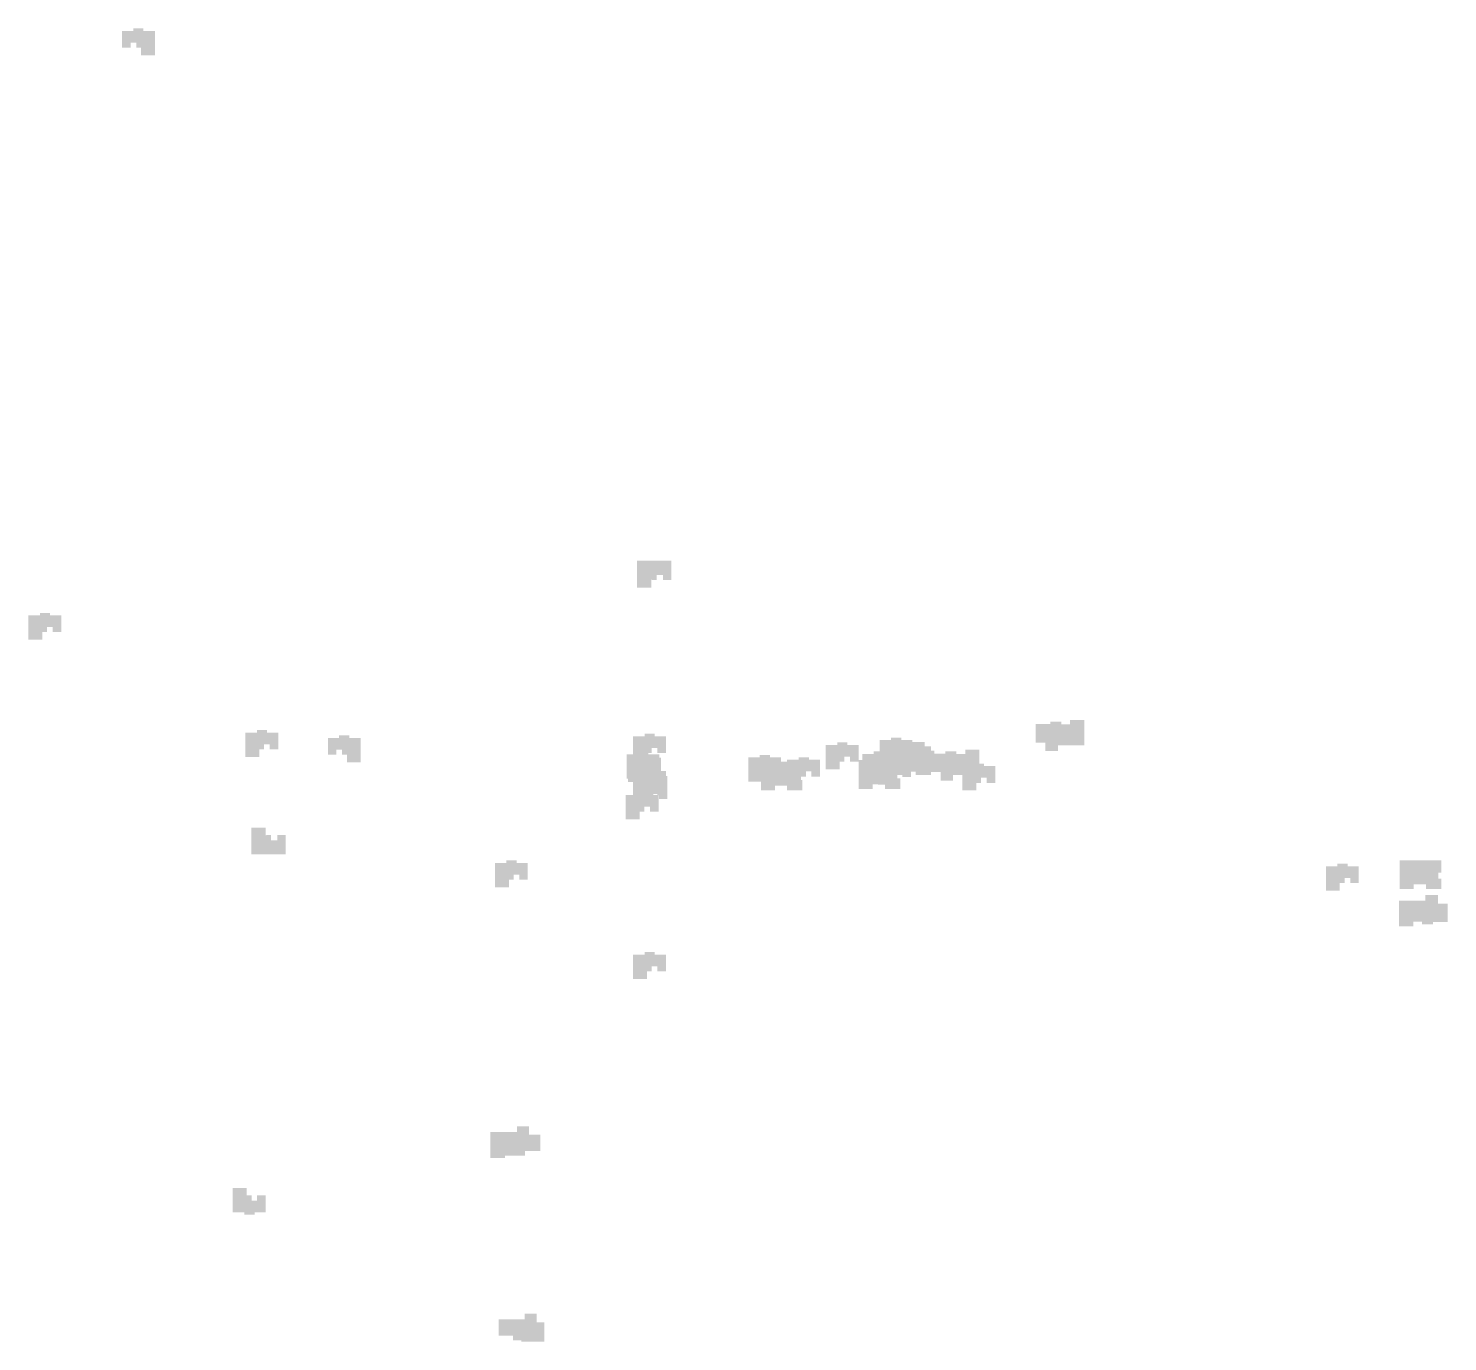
# Model space of a CAD drawing. Header units: inches. Extents: x 27644242 to 29005101, y -955243 to 216979.
# Drawn here: x 27644242 to 28046344, y -155059 to 216979 of the extents above; entities that cross this region are included whole.
import ezdxf

# ---------------------------------------------------------------- set-up
doc = ezdxf.new("R2010")
doc.units = ezdxf.units.IN
doc.header["$MEASUREMENT"] = 0
doc.layers.add('BHK HATCH', color=8, linetype='Continuous', lineweight=5, transparency=0.85)

msp = doc.modelspace()

# ---------------------------------------------------------------- hatches: boundary and pattern name
at = {"ltscale": 500}
h = msp.add_hatch(dxfattribs=at)
h.set_pattern_fill('ANSI31', color=256)
h.set_pattern_definition([(45, (27926201.7529, 13851.11028), (-0.08838834765, 0.08838834765), [])])
edge = h.paths.add_edge_path()
edge.add_line((27939242.1, 13865.6), (27943392.1, 13865.6))
edge.add_line((27943392.1, 13865.6), (27943392.1, 21065.6))
edge.add_line((27943392.1, 21065.6), (27939392.1, 21065.6))
edge.add_line((27939392.1, 21065.6), (27939392.1, 19815.6))
edge.add_line((27939392.1, 19815.6), (27936892.1, 19815.6))
edge.add_line((27936892.1, 19815.6), (27936892.1, 20565.6))
edge.add_line((27936892.1, 20565.6), (27933742.1, 20565.6))
edge.add_line((27933742.1, 20565.6), (27933742.1, 19915.6))
edge.add_line((27933742.1, 19915.6), (27929642.1, 19915.6))
edge.add_line((27929642.1, 19915.6), (27929642.1, 14665.6))
edge.add_line((27929642.1, 14665.6), (27932392.1, 14665.6))
edge.add_line((27932392.1, 14665.6), (27932392.1, 12215.6))
edge.add_line((27932392.1, 12215.6), (27935942.1, 12215.6))
edge.add_line((27935942.1, 12215.6), (27935942.1, 13865.6))
edge.add_line((27935942.1, 13865.6), (27939342.1, 13865.6))
h = msp.add_hatch(dxfattribs=at)
h.set_pattern_fill('ANSI31', color=256)
h.set_pattern_definition([(45, (27886287.10903, 4534.72664), (-0.08838834765, 0.08838834765), [])])
edge = h.paths.add_edge_path()
edge.add_line((27891297.7, 13134.3), (27887147.7, 13134.3))
edge.add_line((27887147.7, 13134.3), (27887147.7, 5934.3))
edge.add_line((27887147.7, 5934.3), (27891147.7, 5934.3))
edge.add_line((27891147.7, 5934.3), (27891147.7, 7184.3))
edge.add_line((27891147.7, 7184.3), (27893647.7, 7184.3))
edge.add_line((27893647.7, 7184.3), (27893647.7, 6434.3))
edge.add_line((27893647.7, 6434.3), (27896797.7, 6434.3))
edge.add_line((27896797.7, 6434.3), (27896797.7, 7084.3))
edge.add_line((27896797.7, 7084.3), (27900897.7, 7084.3))
edge.add_line((27900897.7, 7084.3), (27900897.7, 12334.3))
edge.add_line((27900897.7, 12334.3), (27898147.7, 12334.3))
edge.add_line((27898147.7, 12334.3), (27898147.7, 14784.3))
edge.add_line((27898147.7, 14784.3), (27894597.7, 14784.3))
edge.add_line((27894597.7, 14784.3), (27894597.7, 13134.3))
edge.add_line((27894597.7, 13134.3), (27891197.7, 13134.3))
h = msp.add_hatch(dxfattribs=at)
h.set_pattern_fill('ANSI31', color=256)
h.set_pattern_definition([(45, (27888465.36635, 3911.10613), (-0.0883883476, 0.0883883476), [])])
h.paths.add_polyline_path([(27888195.5, 5420.7), (27892195.5, 5420.7), (27892195.5, 6770.7), (27895645.5, 6770.7), (27895645.5, 5420.7), (27899995.5, 5420.7), (27899995.5, 8420.7), (27899195.5, 8420.7), (27899195.5, 10070.7), (27899995.5, 10070.7), (27899995.5, 13620.7), (27895645.5, 13620.7), (27895645.5, 13620.7), (27892495.5, 13620.7), (27892495.5, 13620.7), (27888195.5, 13620.7)])
h = msp.add_hatch(dxfattribs=at)
h.set_pattern_fill('ANSI31', color=256, angle=180)
h.set_pattern_definition([(225, (27914537.01814, 14082.16572), (0.08838834765, -0.08838834765), [])])
edge = h.paths.add_edge_path()
edge.add_line((27909526.4, 5482.6), (27913676.4, 5482.6))
edge.add_line((27913676.4, 5482.6), (27913676.4, 12682.6))
edge.add_line((27913676.4, 12682.6), (27909676.4, 12682.6))
edge.add_line((27909676.4, 12682.6), (27909676.4, 11432.6))
edge.add_line((27909676.4, 11432.6), (27907176.4, 11432.6))
edge.add_line((27907176.4, 11432.6), (27907176.4, 12182.6))
edge.add_line((27907176.4, 12182.6), (27904026.4, 12182.6))
edge.add_line((27904026.4, 12182.6), (27904026.4, 11532.6))
edge.add_line((27904026.4, 11532.6), (27899926.4, 11532.6))
edge.add_line((27899926.4, 11532.6), (27899926.4, 6282.6))
edge.add_line((27899926.4, 6282.6), (27902676.4, 6282.6))
edge.add_line((27902676.4, 6282.6), (27902676.4, 3832.6))
edge.add_line((27902676.4, 3832.6), (27906226.4, 3832.6))
edge.add_line((27906226.4, 3832.6), (27906226.4, 5482.6))
edge.add_line((27906226.4, 5482.6), (27909626.4, 5482.6))
h = msp.add_hatch(dxfattribs=at)
h.set_pattern_fill('ANSI31', color=256)
h.set_pattern_definition([(45, (27852033.2332, -427.74737), (-0.0883883476, 0.0883883476), [])])
h.paths.add_polyline_path([(27851763.4, 1081.8), (27855763.4, 1081.8), (27855763.4, 2431.8), (27859213.4, 2431.8), (27859213.4, 1081.8), (27863563.4, 1081.8), (27863563.4, 4081.8), (27862763.4, 4081.8), (27862763.4, 5731.8), (27863563.4, 5731.8), (27863563.4, 9281.8), (27859213.4, 9281.8), (27859213.4, 9281.8), (27856063.4, 9281.8), (27856063.4, 9281.8), (27851763.4, 9281.8)])
h = msp.add_hatch(dxfattribs=at)
h.set_pattern_fill('ANSI31', color=256)
h.set_pattern_definition([(45, (27879736.24138, -27.27066), (-0.0883883476, 0.0883883476), [])])
h.paths.add_polyline_path([(27879466.4, 1482.3), (27883466.4, 1482.3), (27883466.4, 2832.3), (27886916.4, 2832.3), (27886916.4, 1482.3), (27891266.4, 1482.3), (27891266.4, 4482.3), (27890466.4, 4482.3), (27890466.4, 6132.3), (27891266.4, 6132.3), (27891266.4, 9682.3), (27886916.4, 9682.3), (27886916.4, 9682.3), (27883766.4, 9682.3), (27883766.4, 9682.3), (27879466.4, 9682.3)])
h = msp.add_hatch(dxfattribs=at)
h.set_pattern_fill('ANSI31', color=256)
h.set_pattern_definition([(45, (28033011.11075, -28383), (-0.0883883476, 0.0883883476), [])])
h.paths.add_polyline_path([(28032741.3, -26873.4), (28036741.3, -26873.4), (28036741.3, -25523.4), (28040191.3, -25523.4), (28040191.3, -26873.4), (28044541.3, -26873.4), (28044541.3, -23873.4), (28043741.3, -23873.4), (28043741.3, -22223.4), (28044541.3, -22223.4), (28044541.3, -18673.4), (28040191.3, -18673.4), (28040191.3, -18673.4), (28037041.3, -18673.4), (28037041.3, -18673.4), (28032741.3, -18673.4)])
h = msp.add_hatch(dxfattribs=at)
h.set_pattern_fill('ANSI31', color=256)
h.set_pattern_definition([(45, (28031733.61075, -38765.5), (-0.08838834765, 0.08838834765), [])])
edge = h.paths.add_edge_path()
edge.add_line((28036744.2, -30165.9), (28032594.2, -30165.9))
edge.add_line((28032594.2, -30165.9), (28032594.2, -37365.9))
edge.add_line((28032594.2, -37365.9), (28036594.2, -37365.9))
edge.add_line((28036594.2, -37365.9), (28036594.2, -36115.9))
edge.add_line((28036594.2, -36115.9), (28039094.2, -36115.9))
edge.add_line((28039094.2, -36115.9), (28039094.2, -36865.9))
edge.add_line((28039094.2, -36865.9), (28042244.2, -36865.9))
edge.add_line((28042244.2, -36865.9), (28042244.2, -36215.9))
edge.add_line((28042244.2, -36215.9), (28046344.2, -36215.9))
edge.add_line((28046344.2, -36215.9), (28046344.2, -30965.9))
edge.add_line((28046344.2, -30965.9), (28043594.2, -30965.9))
edge.add_line((28043594.2, -30965.9), (28043594.2, -28515.9))
edge.add_line((28043594.2, -28515.9), (28040044.2, -28515.9))
edge.add_line((28040044.2, -28515.9), (28040044.2, -30165.9))
edge.add_line((28040044.2, -30165.9), (28036644.2, -30165.9))
h = msp.add_hatch(dxfattribs=at)
h.set_pattern_fill('ANSI31', color=256)
h.set_pattern_definition([(45, (27774240.8165, -104293.1635), (-0.08838834765, 0.08838834765), [])])
h.paths.add_polyline_path([(27779251.4, -95693.6), (27775101.4, -95693.6), (27775101.4, -103043.6), (27779251.4, -103043.6), (27779251.4, -102393.6), (27784951.4, -102393.6), (27784951.4, -101093.6), (27789301.4, -101093.6), (27789301.4, -96443.6), (27786051.4, -96443.6), (27786051.4, -94043.6), (27782701.4, -94043.6), (27782701.4, -95693.6)])
h = msp.add_hatch(dxfattribs=at)
h.set_pattern_fill('ANSI31', color=256)
h.set_pattern_definition([(45, (27776654.89173, -155544.6635), (-0.0883883476, 0.0883883476), [])])
h.paths.add_polyline_path([(27781565.5, -148759.2), (27777515.5, -148759.2), (27777515.5, -153409.2), (27781565.5, -153409.2), (27781565.5, -154709.2), (27783915.5, -154709.2), (27783915.5, -155059.2), (27787265.5, -155059.2), (27787265.5, -155059.2), (27790415.5, -155059.2), (27790415.5, -149559.2), (27788215.5, -149559.2), (27788215.5, -147109.2), (27784865.5, -147109.2), (27784865.5, -148759.2)])
at = {"layer": 'BHK HATCH', "ltscale": 500, "true_color": 0xff00ff}
h = msp.add_hatch(color=6, dxfattribs=at)
h.dxf.hatch_style = 1
edge = h.paths.add_edge_path()
edge.add_line((27680091.9, 209379), (27676141.9, 209379))
edge.add_line((27676141.9, 209379), (27676141.9, 211529))
edge.add_line((27676141.9, 211529), (27674791.6, 211529))
edge.add_line((27674791.6, 211529), (27674791.8, 212979))
edge.add_line((27674791.8, 212979), (27673191.9, 212979))
edge.add_line((27673191.9, 212979), (27673191.9, 211529))
edge.add_line((27673191.9, 211529), (27670791.9, 211529))
edge.add_line((27670791.9, 211529), (27670791.9, 216278.8))
edge.add_line((27670791.9, 216278.8), (27673941.9, 216278.8))
edge.add_line((27673941.9, 216278.8), (27673941.9, 216979))
edge.add_line((27673941.9, 216979), (27676841.9, 216979))
edge.add_line((27676841.9, 216979), (27676841.9, 216279))
edge.add_line((27676841.9, 216279), (27680091.9, 216279))
edge.add_line((27680091.9, 216279), (27680091.9, 209379))
edge.add_line((27680091.9, 209379), (27678891.9, 209379))
h = msp.add_hatch(color=6, dxfattribs=at)
h.dxf.hatch_style = 1
edge = h.paths.add_edge_path()
edge.add_line((27816907.7, 58539.6), (27820757.7, 58539.6))
edge.add_line((27820757.7, 58539.6), (27820757.7, 60789.6))
edge.add_line((27820757.7, 60789.6), (27820907.7, 60789.6))
edge.add_line((27820907.7, 60789.6), (27820907.7, 60689.6))
edge.add_line((27820907.7, 60689.6), (27822208, 60689.6))
edge.add_line((27822208, 60689.6), (27822207.8, 62139.6))
edge.add_line((27822207.8, 62139.6), (27824007.7, 62139.6))
edge.add_line((27824007.7, 62139.6), (27824007.7, 60689.7))
edge.add_line((27824007.7, 60689.7), (27826407.7, 60689.7))
edge.add_line((27826407.7, 60689.7), (27826407.7, 66137.3))
edge.add_line((27826407.7, 66137.3), (27823107.7, 66137.4))
edge.add_line((27823107.7, 66137.4), (27823107.8, 66139.7))
edge.add_line((27823107.8, 66139.7), (27820107.7, 66139.6))
edge.add_line((27820107.7, 66139.6), (27820107.7, 66139.6))
edge.add_line((27820107.7, 66139.6), (27816707.7, 66139.6))
edge.add_line((27816707.7, 66139.6), (27816707.7, 58539.6))
edge.add_line((27816707.7, 58539.6), (27818107.7, 58539.6))
h = msp.add_hatch(color=6, dxfattribs=at)
h.dxf.hatch_style = 1
edge = h.paths.add_edge_path()
edge.add_line((27644241.9, 43778.1), (27648191.9, 43778.1))
edge.add_line((27648191.9, 43778.1), (27648191.9, 45928.1))
edge.add_line((27648191.9, 45928.1), (27649542.2, 45928.1))
edge.add_line((27649542.2, 45928.1), (27649542, 47378.1))
edge.add_line((27649542, 47378.1), (27651141.9, 47378.1))
edge.add_line((27651141.9, 47378.1), (27651141.9, 45928.1))
edge.add_line((27651141.9, 45928.1), (27653541.9, 45928.1))
edge.add_line((27653541.9, 45928.1), (27653541.9, 50677.9))
edge.add_line((27653541.9, 50677.9), (27650391.9, 50677.9))
edge.add_line((27650391.9, 50677.9), (27650391.9, 51378.1))
edge.add_line((27650391.9, 51378.1), (27647491.9, 51378.1))
edge.add_line((27647491.9, 51378.1), (27647491.9, 50678.1))
edge.add_line((27647491.9, 50678.1), (27644241.9, 50678.1))
edge.add_line((27644241.9, 50678.1), (27644241.9, 43778.1))
edge.add_line((27644241.9, 43778.1), (27645441.9, 43778.1))
h = msp.add_hatch(color=6, dxfattribs=at)
h.dxf.hatch_style = 1
edge = h.paths.add_edge_path()
edge.add_line((27705734.2, 10585.2), (27709684.2, 10585.2))
edge.add_line((27709684.2, 10585.2), (27709684.2, 12735.2))
edge.add_line((27709684.2, 12735.2), (27711034.5, 12735.2))
edge.add_line((27711034.5, 12735.2), (27711034.3, 14185.1))
edge.add_line((27711034.3, 14185.1), (27712634.2, 14185.2))
edge.add_line((27712634.2, 14185.2), (27712634.2, 12735.2))
edge.add_line((27712634.2, 12735.2), (27715034.2, 12735.2))
edge.add_line((27715034.2, 12735.2), (27715034.2, 17485))
edge.add_line((27715034.2, 17485), (27711884.2, 17485))
edge.add_line((27711884.2, 17485), (27711884.2, 18185.2))
edge.add_line((27711884.2, 18185.2), (27708984.2, 18185.2))
edge.add_line((27708984.2, 18185.2), (27708984.2, 17485.2))
edge.add_line((27708984.2, 17485.2), (27705734.2, 17485.2))
edge.add_line((27705734.2, 17485.2), (27705734.2, 10585.2))
edge.add_line((27705734.2, 10585.2), (27706934.2, 10585.2))
h = msp.add_hatch(color=6, dxfattribs=at)
h.dxf.hatch_style = 1
edge = h.paths.add_edge_path()
edge.add_line((27738416.6, 9074.1), (27734466.6, 9074.1))
edge.add_line((27734466.6, 9074.1), (27734466.6, 11224.1))
edge.add_line((27734466.6, 11224.1), (27733116.3, 11224.1))
edge.add_line((27733116.3, 11224.1), (27733116.5, 12674.1))
edge.add_line((27733116.5, 12674.1), (27731516.6, 12674.1))
edge.add_line((27731516.6, 12674.1), (27731516.6, 11224.2))
edge.add_line((27731516.6, 11224.2), (27729116.6, 11224.2))
edge.add_line((27729116.6, 11224.2), (27729116.6, 15973.9))
edge.add_line((27729116.6, 15973.9), (27732266.6, 15973.9))
edge.add_line((27732266.6, 15973.9), (27732266.6, 16674.1))
edge.add_line((27732266.6, 16674.1), (27735166.6, 16674.1))
edge.add_line((27735166.6, 16674.1), (27735166.6, 15974.1))
edge.add_line((27735166.6, 15974.1), (27738416.6, 15974.1))
edge.add_line((27738416.6, 15974.1), (27738416.6, 9074.1))
edge.add_line((27738416.6, 9074.1), (27737216.6, 9074.1))
h = msp.add_hatch(color=6, dxfattribs=at)
h.dxf.hatch_style = 1
edge = h.paths.add_edge_path()
edge.add_line((27815560, 9543.5), (27819510, 9543.5))
edge.add_line((27819510, 9543.5), (27819510, 11693.5))
edge.add_line((27819510, 11693.5), (27820860.3, 11693.5))
edge.add_line((27820860.3, 11693.5), (27820860, 13143.5))
edge.add_line((27820860, 13143.5), (27822460, 13143.5))
edge.add_line((27822460, 13143.5), (27822460, 11693.6))
edge.add_line((27822460, 11693.6), (27824860, 11693.6))
edge.add_line((27824860, 11693.6), (27824859.9, 16443.3))
edge.add_line((27824859.9, 16443.3), (27821710, 16443.3))
edge.add_line((27821710, 16443.3), (27821710, 17143.5))
edge.add_line((27821710, 17143.5), (27818810, 17143.5))
edge.add_line((27818810, 17143.5), (27818810, 16443.5))
edge.add_line((27818810, 16443.5), (27815560, 16443.5))
edge.add_line((27815560, 16443.5), (27815560, 9543.5))
edge.add_line((27815560, 9543.5), (27816760, 9543.5))
h = msp.add_hatch(color=6, dxfattribs=at)
h.dxf.hatch_style = 1
edge = h.paths.add_edge_path()
edge.add_line((27870146.4, 7078.8), (27874096.4, 7078.8))
edge.add_line((27874096.4, 7078.8), (27874096.4, 9228.8))
edge.add_line((27874096.4, 9228.8), (27875446.7, 9228.8))
edge.add_line((27875446.7, 9228.8), (27875446.5, 10678.8))
edge.add_line((27875446.5, 10678.8), (27877046.4, 10678.8))
edge.add_line((27877046.4, 10678.8), (27877046.4, 9228.9))
edge.add_line((27877046.4, 9228.9), (27879446.4, 9228.9))
edge.add_line((27879446.4, 9228.9), (27879446.4, 13978.6))
edge.add_line((27879446.4, 13978.6), (27876296.4, 13978.6))
edge.add_line((27876296.4, 13978.6), (27876296.4, 14678.8))
edge.add_line((27876296.4, 14678.8), (27873396.4, 14678.8))
edge.add_line((27873396.4, 14678.8), (27873396.4, 13978.8))
edge.add_line((27873396.4, 13978.8), (27870146.4, 13978.8))
edge.add_line((27870146.4, 13978.8), (27870146.4, 7078.8))
edge.add_line((27870146.4, 7078.8), (27871346.4, 7078.8))
h = msp.add_hatch(color=6, dxfattribs=at)
h.dxf.hatch_style = 1
edge = h.paths.add_edge_path()
edge.add_line((27880478.2, 4557.3), (27884428.2, 4557.3))
edge.add_line((27884428.2, 4557.3), (27884428.2, 6707.3))
edge.add_line((27884428.2, 6707.3), (27885778.5, 6707.2))
edge.add_line((27885778.5, 6707.2), (27885778.2, 8157.2))
edge.add_line((27885778.2, 8157.2), (27887378.2, 8157.3))
edge.add_line((27887378.2, 8157.3), (27887378.2, 6707.3))
edge.add_line((27887378.2, 6707.3), (27889778.2, 6707.3))
edge.add_line((27889778.2, 6707.3), (27889778.1, 11457.1))
edge.add_line((27889778.1, 11457.1), (27886628.2, 11457.1))
edge.add_line((27886628.2, 11457.1), (27886628.2, 12157.3))
edge.add_line((27886628.2, 12157.3), (27883728.2, 12157.3))
edge.add_line((27883728.2, 12157.3), (27883728.2, 11457.3))
edge.add_line((27883728.2, 11457.3), (27880478.2, 11457.3))
edge.add_line((27880478.2, 11457.3), (27880478.2, 4557.3))
edge.add_line((27880478.2, 4557.3), (27881678.2, 4557.3))
h = msp.add_hatch(color=6, dxfattribs=at)
h.dxf.hatch_style = 1
edge = h.paths.add_edge_path()
edge.add_line((27885385.3, 8480), (27889335.3, 8480))
edge.add_line((27889335.3, 8480), (27889335.3, 10630))
edge.add_line((27889335.3, 10630), (27890685.6, 10630))
edge.add_line((27890685.6, 10630), (27890685.4, 12080))
edge.add_line((27890685.4, 12080), (27892285.3, 12080))
edge.add_line((27892285.3, 12080), (27892285.3, 10630))
edge.add_line((27892285.3, 10630), (27894685.3, 10630))
edge.add_line((27894685.3, 10630), (27894685.3, 15379.8))
edge.add_line((27894685.3, 15379.8), (27891535.3, 15379.8))
edge.add_line((27891535.3, 15379.8), (27891535.3, 16080))
edge.add_line((27891535.3, 16080), (27888635.3, 16080))
edge.add_line((27888635.3, 16080), (27888635.3, 15380))
edge.add_line((27888635.3, 15380), (27885385.3, 15380))
edge.add_line((27885385.3, 15380), (27885385.3, 8480))
edge.add_line((27885385.3, 8480), (27886585.3, 8480))
h = msp.add_hatch(color=6, dxfattribs=at)
h.dxf.hatch_style = 1
edge = h.paths.add_edge_path()
edge.add_line((27813710.5, 4462.6), (27817660.5, 4462.6))
edge.add_line((27817660.5, 4462.6), (27817660.5, 6612.6))
edge.add_line((27817660.5, 6612.6), (27819010.8, 6612.6))
edge.add_line((27819010.8, 6612.6), (27819010.6, 8062.6))
edge.add_line((27819010.6, 8062.6), (27820610.5, 8062.6))
edge.add_line((27820610.5, 8062.6), (27820610.5, 6612.7))
edge.add_line((27820610.5, 6612.7), (27823010.5, 6612.7))
edge.add_line((27823010.5, 6612.7), (27823010.5, 11362.4))
edge.add_line((27823010.5, 11362.4), (27819860.5, 11362.4))
edge.add_line((27819860.5, 11362.4), (27819860.5, 12062.6))
edge.add_line((27819860.5, 12062.6), (27816960.5, 12062.6))
edge.add_line((27816960.5, 12062.6), (27816960.5, 11362.6))
edge.add_line((27816960.5, 11362.6), (27813710.5, 11362.6))
edge.add_line((27813710.5, 11362.6), (27813710.5, 4462.6))
edge.add_line((27813710.5, 4462.6), (27814910.5, 4462.6))
h = msp.add_hatch(color=6, dxfattribs=at)
h.dxf.hatch_style = 1
edge = h.paths.add_edge_path()
edge.add_line((27814149.3, 3473.7), (27818099.3, 3473.7))
edge.add_line((27818099.3, 3473.7), (27818099.3, 5623.7))
edge.add_line((27818099.3, 5623.7), (27819449.6, 5623.6))
edge.add_line((27819449.6, 5623.6), (27819449.3, 7073.6))
edge.add_line((27819449.3, 7073.6), (27821049.3, 7073.7))
edge.add_line((27821049.3, 7073.7), (27821049.3, 5623.7))
edge.add_line((27821049.3, 5623.7), (27823449.3, 5623.7))
edge.add_line((27823449.3, 5623.7), (27823449.2, 10373.5))
edge.add_line((27823449.2, 10373.5), (27820299.3, 10373.5))
edge.add_line((27820299.3, 10373.5), (27820299.3, 11073.7))
edge.add_line((27820299.3, 11073.7), (27817399.3, 11073.7))
edge.add_line((27817399.3, 11073.7), (27817399.3, 10373.7))
edge.add_line((27817399.3, 10373.7), (27814149.3, 10373.7))
edge.add_line((27814149.3, 10373.7), (27814149.3, 3473.7))
edge.add_line((27814149.3, 3473.7), (27815349.3, 3473.7))
h = msp.add_hatch(color=6, dxfattribs=at)
h.dxf.hatch_style = 1
edge = h.paths.add_edge_path()
edge.add_line((27848196.1, 3563.7), (27852146.1, 3563.7))
edge.add_line((27852146.1, 3563.7), (27852146.1, 5713.7))
edge.add_line((27852146.1, 5713.7), (27853496.4, 5713.7))
edge.add_line((27853496.4, 5713.7), (27853496.2, 7163.7))
edge.add_line((27853496.2, 7163.7), (27855096.1, 7163.7))
edge.add_line((27855096.1, 7163.7), (27855096.1, 5713.7))
edge.add_line((27855096.1, 5713.7), (27857496.1, 5713.7))
edge.add_line((27857496.1, 5713.7), (27857496.1, 10463.5))
edge.add_line((27857496.1, 10463.5), (27854346.1, 10463.5))
edge.add_line((27854346.1, 10463.5), (27854346.1, 11163.7))
edge.add_line((27854346.1, 11163.7), (27851446.1, 11163.7))
edge.add_line((27851446.1, 11163.7), (27851446.1, 10463.7))
edge.add_line((27851446.1, 10463.7), (27848196.1, 10463.7))
edge.add_line((27848196.1, 10463.7), (27848196.1, 3563.7))
edge.add_line((27848196.1, 3563.7), (27849396.1, 3563.7))
h = msp.add_hatch(color=6, dxfattribs=at)
h.dxf.hatch_style = 1
edge = h.paths.add_edge_path()
edge.add_line((27859213.4, 2862), (27863163.4, 2862))
edge.add_line((27863163.4, 2862), (27863163.4, 5012))
edge.add_line((27863163.4, 5012), (27864513.7, 5012))
edge.add_line((27864513.7, 5012), (27864513.4, 6462))
edge.add_line((27864513.4, 6462), (27866113.4, 6462))
edge.add_line((27866113.4, 6462), (27866113.4, 5012.1))
edge.add_line((27866113.4, 5012.1), (27868513.4, 5012.1))
edge.add_line((27868513.4, 5012.1), (27868513.3, 9761.8))
edge.add_line((27868513.3, 9761.8), (27865363.4, 9761.8))
edge.add_line((27865363.4, 9761.8), (27865363.4, 10462))
edge.add_line((27865363.4, 10462), (27862463.4, 10462))
edge.add_line((27862463.4, 10462), (27862463.4, 9762))
edge.add_line((27862463.4, 9762), (27859213.4, 9762))
edge.add_line((27859213.4, 9762), (27859213.4, 2862))
edge.add_line((27859213.4, 2862), (27860413.4, 2862))
h = msp.add_hatch(color=6, dxfattribs=at)
h.dxf.hatch_style = 1
edge = h.paths.add_edge_path()
edge.add_line((27881553.8, 3529.9), (27885503.8, 3529.9))
edge.add_line((27885503.8, 3529.9), (27885503.8, 5679.9))
edge.add_line((27885503.8, 5679.9), (27886854.1, 5679.9))
edge.add_line((27886854.1, 5679.9), (27886853.9, 7129.8))
edge.add_line((27886853.9, 7129.8), (27888453.8, 7129.9))
edge.add_line((27888453.8, 7129.9), (27888453.8, 5679.9))
edge.add_line((27888453.8, 5679.9), (27890853.8, 5679.9))
edge.add_line((27890853.8, 5679.9), (27890853.8, 10429.7))
edge.add_line((27890853.8, 10429.7), (27887703.8, 10429.7))
edge.add_line((27887703.8, 10429.7), (27887703.8, 11129.9))
edge.add_line((27887703.8, 11129.9), (27884803.8, 11129.9))
edge.add_line((27884803.8, 11129.9), (27884803.8, 10429.9))
edge.add_line((27884803.8, 10429.9), (27881553.8, 10429.9))
edge.add_line((27881553.8, 10429.9), (27881553.8, 3529.9))
edge.add_line((27881553.8, 3529.9), (27882753.8, 3529.9))
h = msp.add_hatch(color=6, dxfattribs=at)
h.dxf.hatch_style = 1
edge = h.paths.add_edge_path()
edge.add_line((27884993.4, 2729.7), (27888943.4, 2729.7))
edge.add_line((27888943.4, 2729.7), (27888943.4, 4879.7))
edge.add_line((27888943.4, 4879.7), (27890293.7, 4879.6))
edge.add_line((27890293.7, 4879.6), (27890293.5, 6329.6))
edge.add_line((27890293.5, 6329.6), (27891893.4, 6329.7))
edge.add_line((27891893.4, 6329.7), (27891893.4, 4879.7))
edge.add_line((27891893.4, 4879.7), (27894293.4, 4879.7))
edge.add_line((27894293.4, 4879.7), (27894293.4, 9629.5))
edge.add_line((27894293.4, 9629.5), (27891143.4, 9629.5))
edge.add_line((27891143.4, 9629.5), (27891143.4, 10329.7))
edge.add_line((27891143.4, 10329.7), (27888243.4, 10329.7))
edge.add_line((27888243.4, 10329.7), (27888243.4, 9629.7))
edge.add_line((27888243.4, 9629.7), (27884993.4, 9629.7))
edge.add_line((27884993.4, 9629.7), (27884993.4, 2729.7))
edge.add_line((27884993.4, 2729.7), (27886193.4, 2729.7))
h = msp.add_hatch(color=6, dxfattribs=at)
h.dxf.hatch_style = 1
edge = h.paths.add_edge_path()
edge.add_line((27908867, 1079.4), (27912817, 1079.4))
edge.add_line((27912817, 1079.4), (27912817, 3229.4))
edge.add_line((27912817, 3229.4), (27914167.3, 3229.4))
edge.add_line((27914167.3, 3229.4), (27914167.1, 4679.3))
edge.add_line((27914167.1, 4679.3), (27915767, 4679.4))
edge.add_line((27915767, 4679.4), (27915767, 3229.4))
edge.add_line((27915767, 3229.4), (27918167, 3229.4))
edge.add_line((27918167, 3229.4), (27918167, 7979.2))
edge.add_line((27918167, 7979.2), (27915017, 7979.2))
edge.add_line((27915017, 7979.2), (27915017, 8679.4))
edge.add_line((27915017, 8679.4), (27912117, 8679.4))
edge.add_line((27912117, 8679.4), (27912117, 7979.4))
edge.add_line((27912117, 7979.4), (27908867, 7979.4))
edge.add_line((27908867, 7979.4), (27908867, 1079.4))
edge.add_line((27908867, 1079.4), (27910067, 1079.4))
h = msp.add_hatch(color=6, dxfattribs=at)
h.dxf.hatch_style = 1
edge = h.paths.add_edge_path()
edge.add_line((27815560, -264.4), (27819510, -264.4))
edge.add_line((27819510, -264.4), (27819510, 1885.6))
edge.add_line((27819510, 1885.6), (27820860.3, 1885.6))
edge.add_line((27820860.3, 1885.6), (27820860, 3335.6))
edge.add_line((27820860, 3335.6), (27822460, 3335.6))
edge.add_line((27822460, 3335.6), (27822460, 1885.7))
edge.add_line((27822460, 1885.7), (27824860, 1885.7))
edge.add_line((27824860, 1885.7), (27824859.9, 6635.4))
edge.add_line((27824859.9, 6635.4), (27821710, 6635.4))
edge.add_line((27821710, 6635.4), (27821710, 7335.6))
edge.add_line((27821710, 7335.6), (27818810, 7335.6))
edge.add_line((27818810, 7335.6), (27818810, 6635.6))
edge.add_line((27818810, 6635.6), (27815560, 6635.6))
edge.add_line((27815560, 6635.6), (27815560, -264.4))
edge.add_line((27815560, -264.4), (27816760, -264.4))
h = msp.add_hatch(color=6, dxfattribs=at)
h.dxf.hatch_style = 1
edge = h.paths.add_edge_path()
edge.add_line((27815560, -425.3), (27819510, -425.3))
edge.add_line((27819510, -425.3), (27819510, 1724.7))
edge.add_line((27819510, 1724.7), (27820860.3, 1724.6))
edge.add_line((27820860.3, 1724.6), (27820860, 3174.6))
edge.add_line((27820860, 3174.6), (27822460, 3174.7))
edge.add_line((27822460, 3174.7), (27822460, 1724.7))
edge.add_line((27822460, 1724.7), (27824860, 1724.7))
edge.add_line((27824860, 1724.7), (27824859.9, 6474.5))
edge.add_line((27824859.9, 6474.5), (27821710, 6474.5))
edge.add_line((27821710, 6474.5), (27821710, 7174.7))
edge.add_line((27821710, 7174.7), (27818810, 7174.7))
edge.add_line((27818810, 7174.7), (27818810, 6474.7))
edge.add_line((27818810, 6474.7), (27815560, 6474.7))
edge.add_line((27815560, 6474.7), (27815560, -425.3))
edge.add_line((27815560, -425.3), (27816760, -425.3))
h = msp.add_hatch(color=6, dxfattribs=at)
h.dxf.hatch_style = 1
edge = h.paths.add_edge_path()
edge.add_line((27815560, -2487.1), (27819510, -2487.1))
edge.add_line((27819510, -2487.1), (27819510, -337.1))
edge.add_line((27819510, -337.1), (27820860.3, -337.1))
edge.add_line((27820860.3, -337.1), (27820860, 1112.9))
edge.add_line((27820860, 1112.9), (27822460, 1112.9))
edge.add_line((27822460, 1112.9), (27822460, -337))
edge.add_line((27822460, -337), (27824860, -337))
edge.add_line((27824860, -337), (27824859.9, 4412.7))
edge.add_line((27824859.9, 4412.7), (27821710, 4412.7))
edge.add_line((27821710, 4412.7), (27821710, 5112.9))
edge.add_line((27821710, 5112.9), (27818810, 5112.9))
edge.add_line((27818810, 5112.9), (27818810, 4412.9))
edge.add_line((27818810, 4412.9), (27815560, 4412.9))
edge.add_line((27815560, 4412.9), (27815560, -2487.1))
edge.add_line((27815560, -2487.1), (27816760, -2487.1))
h = msp.add_hatch(color=6, dxfattribs=at)
h.dxf.hatch_style = 1
edge = h.paths.add_edge_path()
edge.add_line((27815998.7, -1705.6), (27819948.7, -1705.6))
edge.add_line((27819948.7, -1705.6), (27819948.7, 444.4))
edge.add_line((27819948.7, 444.4), (27821299, 444.4))
edge.add_line((27821299, 444.4), (27821298.8, 1894.4))
edge.add_line((27821298.8, 1894.4), (27822898.7, 1894.4))
edge.add_line((27822898.7, 1894.4), (27822898.7, 444.5))
edge.add_line((27822898.7, 444.5), (27825298.7, 444.5))
edge.add_line((27825298.7, 444.5), (27825298.7, 5194.2))
edge.add_line((27825298.7, 5194.2), (27822148.7, 5194.2))
edge.add_line((27822148.7, 5194.2), (27822148.8, 5894.4))
edge.add_line((27822148.8, 5894.4), (27819248.7, 5894.4))
edge.add_line((27819248.7, 5894.4), (27819248.7, 5194.4))
edge.add_line((27819248.7, 5194.4), (27815998.7, 5194.4))
edge.add_line((27815998.7, 5194.4), (27815998.7, -1705.6))
edge.add_line((27815998.7, -1705.6), (27817198.7, -1705.6))
h = msp.add_hatch(color=6, dxfattribs=at)
h.dxf.hatch_style = 1
edge = h.paths.add_edge_path()
edge.add_line((27815998.7, -3476), (27819948.7, -3476))
edge.add_line((27819948.7, -3476), (27819948.7, -1326))
edge.add_line((27819948.7, -1326), (27821299, -1326.1))
edge.add_line((27821299, -1326.1), (27821298.8, 123.9))
edge.add_line((27821298.8, 123.9), (27822898.7, 124))
edge.add_line((27822898.7, 124), (27822898.7, -1326))
edge.add_line((27822898.7, -1326), (27825298.7, -1326))
edge.add_line((27825298.7, -1326), (27825298.7, 3423.8))
edge.add_line((27825298.7, 3423.8), (27822148.7, 3423.8))
edge.add_line((27822148.7, 3423.8), (27822148.8, 4124))
edge.add_line((27822148.8, 4124), (27819248.7, 4124))
edge.add_line((27819248.7, 4124), (27819248.7, 3424))
edge.add_line((27819248.7, 3424), (27815998.7, 3424))
edge.add_line((27815998.7, 3424), (27815998.7, -3476))
edge.add_line((27815998.7, -3476), (27817198.7, -3476))
h = msp.add_hatch(color=6, dxfattribs=at)
h.dxf.hatch_style = 1
edge = h.paths.add_edge_path()
edge.add_line((27813486.1, -7099.3), (27817436.1, -7099.3))
edge.add_line((27817436.1, -7099.3), (27817436.1, -4949.3))
edge.add_line((27817436.1, -4949.3), (27818786.4, -4949.4))
edge.add_line((27818786.4, -4949.4), (27818786.1, -3499.4))
edge.add_line((27818786.1, -3499.4), (27820386.1, -3499.3))
edge.add_line((27820386.1, -3499.3), (27820386.1, -4949.3))
edge.add_line((27820386.1, -4949.3), (27822786.1, -4949.3))
edge.add_line((27822786.1, -4949.3), (27822786, -199.5))
edge.add_line((27822786, -199.5), (27819636.1, -199.5))
edge.add_line((27819636.1, -199.5), (27819636.1, 500.7))
edge.add_line((27819636.1, 500.7), (27816736.1, 500.7))
edge.add_line((27816736.1, 500.7), (27816736.1, -199.3))
edge.add_line((27816736.1, -199.3), (27813486.1, -199.3))
edge.add_line((27813486.1, -199.3), (27813486.1, -7099.3))
edge.add_line((27813486.1, -7099.3), (27814686.1, -7099.3))
h = msp.add_hatch(color=6, dxfattribs=at)
h.dxf.hatch_style = 1
edge = h.paths.add_edge_path()
edge.add_line((27707639.2, -9411.1), (27711489.2, -9411.1))
edge.add_line((27711489.2, -9411.1), (27711489.2, -11661.1))
edge.add_line((27711489.2, -11661.1), (27711639.2, -11661))
edge.add_line((27711639.2, -11661), (27711639.2, -11561.1))
edge.add_line((27711639.2, -11561.1), (27712939.5, -11561))
edge.add_line((27712939.5, -11561), (27712939.3, -13011))
edge.add_line((27712939.3, -13011), (27714739.2, -13011.1))
edge.add_line((27714739.2, -13011.1), (27714739.2, -11561.1))
edge.add_line((27714739.2, -11561.1), (27717139.2, -11561.1))
edge.add_line((27717139.2, -11561.1), (27717139.2, -17008.8))
edge.add_line((27717139.2, -17008.8), (27713839.2, -17008.9))
edge.add_line((27713839.2, -17008.9), (27713839.2, -17011.1))
edge.add_line((27713839.2, -17011.1), (27710839.2, -17011.1))
edge.add_line((27710839.2, -17011.1), (27710839.2, -17011.1))
edge.add_line((27710839.2, -17011.1), (27707439.2, -17011.1))
edge.add_line((27707439.2, -17011.1), (27707439.2, -9411.1))
edge.add_line((27707439.2, -9411.1), (27708839.2, -9411.1))
h = msp.add_hatch(color=6, dxfattribs=at)
h.dxf.hatch_style = 1
edge = h.paths.add_edge_path()
edge.add_line((27776427.9, -26345), (27780377.9, -26345))
edge.add_line((27780377.9, -26345), (27780377.9, -24195))
edge.add_line((27780377.9, -24195), (27781728.2, -24195))
edge.add_line((27781728.2, -24195), (27781728, -22745))
edge.add_line((27781728, -22745), (27783327.9, -22745))
edge.add_line((27783327.9, -22745), (27783327.9, -24195))
edge.add_line((27783327.9, -24195), (27785727.9, -24195))
edge.add_line((27785727.9, -24195), (27785727.9, -19445.2))
edge.add_line((27785727.9, -19445.2), (27782577.9, -19445.2))
edge.add_line((27782577.9, -19445.2), (27782577.9, -18745))
edge.add_line((27782577.9, -18745), (27779677.9, -18745))
edge.add_line((27779677.9, -18745), (27779677.9, -19445))
edge.add_line((27779677.9, -19445), (27776427.9, -19445))
edge.add_line((27776427.9, -19445), (27776427.9, -26345))
edge.add_line((27776427.9, -26345), (27777627.9, -26345))
h = msp.add_hatch(color=6, dxfattribs=at)
h.dxf.hatch_style = 1
edge = h.paths.add_edge_path()
edge.add_line((28011843.1, -27289.4), (28015793.1, -27289.4))
edge.add_line((28015793.1, -27289.4), (28015793.1, -25139.4))
edge.add_line((28015793.1, -25139.4), (28017143.4, -25139.5))
edge.add_line((28017143.4, -25139.5), (28017143.2, -23689.5))
edge.add_line((28017143.2, -23689.5), (28018743.1, -23689.4))
edge.add_line((28018743.1, -23689.4), (28018743.1, -25139.4))
edge.add_line((28018743.1, -25139.4), (28021143.1, -25139.4))
edge.add_line((28021143.1, -25139.4), (28021143.1, -20389.6))
edge.add_line((28021143.1, -20389.6), (28017993.1, -20389.6))
edge.add_line((28017993.1, -20389.6), (28017993.1, -19689.4))
edge.add_line((28017993.1, -19689.4), (28015093.1, -19689.4))
edge.add_line((28015093.1, -19689.4), (28015093.1, -20389.4))
edge.add_line((28015093.1, -20389.4), (28011843.1, -20389.4))
edge.add_line((28011843.1, -20389.4), (28011843.1, -27289.4))
edge.add_line((28011843.1, -27289.4), (28013043.1, -27289.4))
h = msp.add_hatch(color=6, dxfattribs=at)
h.dxf.hatch_style = 1
edge = h.paths.add_edge_path()
edge.add_line((27815560, -52314.4), (27819510, -52314.4))
edge.add_line((27819510, -52314.4), (27819510, -50164.4))
edge.add_line((27819510, -50164.4), (27820860.3, -50164.4))
edge.add_line((27820860.3, -50164.4), (27820860, -48714.4))
edge.add_line((27820860, -48714.4), (27822460, -48714.4))
edge.add_line((27822460, -48714.4), (27822460, -50164.3))
edge.add_line((27822460, -50164.3), (27824860, -50164.3))
edge.add_line((27824860, -50164.3), (27824859.9, -45414.6))
edge.add_line((27824859.9, -45414.6), (27821710, -45414.6))
edge.add_line((27821710, -45414.6), (27821710, -44714.4))
edge.add_line((27821710, -44714.4), (27818810, -44714.4))
edge.add_line((27818810, -44714.4), (27818810, -45414.4))
edge.add_line((27818810, -45414.4), (27815560, -45414.4))
edge.add_line((27815560, -45414.4), (27815560, -52314.4))
edge.add_line((27815560, -52314.4), (27816760, -52314.4))
h = msp.add_hatch(color=6, dxfattribs=at)
h.dxf.hatch_style = 1
edge = h.paths.add_edge_path()
edge.add_line((27702156.9, -111502.8), (27706106.9, -111502.8))
edge.add_line((27706106.9, -111502.8), (27706106.9, -113652.8))
edge.add_line((27706106.9, -113652.8), (27707457.2, -113652.8))
edge.add_line((27707457.2, -113652.8), (27707457, -115102.8))
edge.add_line((27707457, -115102.8), (27709056.9, -115102.8))
edge.add_line((27709056.9, -115102.8), (27709056.9, -113652.9))
edge.add_line((27709056.9, -113652.9), (27711456.9, -113652.9))
edge.add_line((27711456.9, -113652.9), (27711456.9, -118402.6))
edge.add_line((27711456.9, -118402.6), (27708306.9, -118402.6))
edge.add_line((27708306.9, -118402.6), (27708306.9, -119102.8))
edge.add_line((27708306.9, -119102.8), (27705406.9, -119102.8))
edge.add_line((27705406.9, -119102.8), (27705406.9, -118402.8))
edge.add_line((27705406.9, -118402.8), (27702156.9, -118402.8))
edge.add_line((27702156.9, -118402.8), (27702156.9, -111502.8))
edge.add_line((27702156.9, -111502.8), (27703356.9, -111502.8))

doc.saveas('drawing.dxf')
